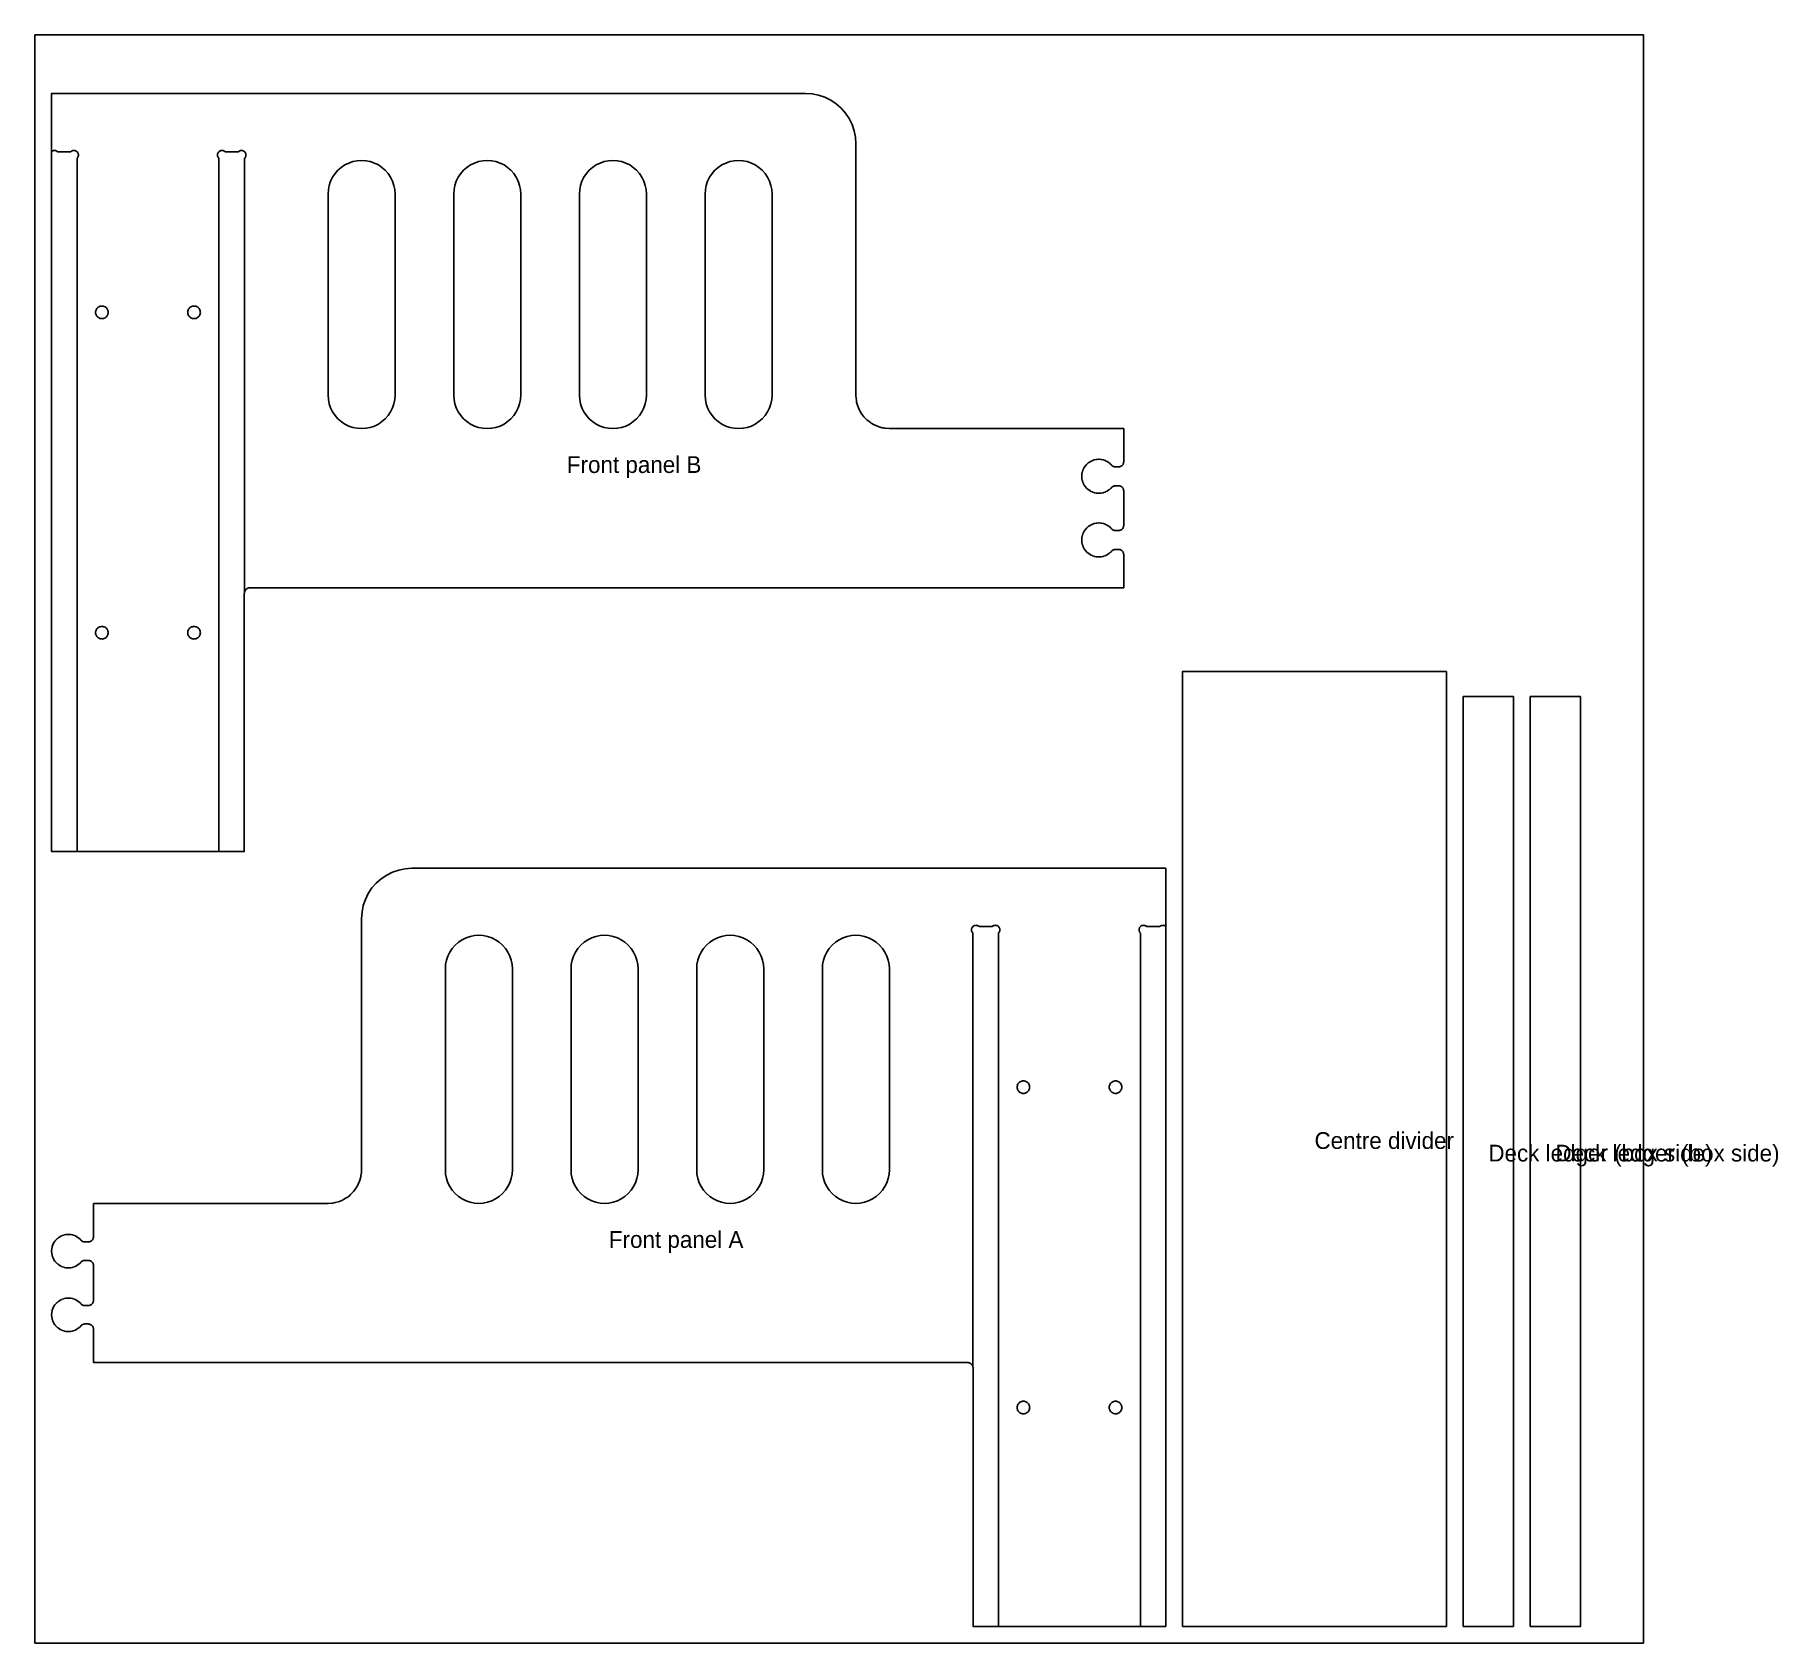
# Model space of a CAD drawing. Header units: inches. Extents: x 0 to 52, y 0 to 48.
import ezdxf

# ---------------------------------------------------------------- set-up
doc = ezdxf.new("R2010")
doc.units = ezdxf.units.IN
doc.header["$MEASUREMENT"] = 0
for name, color, linetype in [('CUT_INSIDE', 5, 'Continuous'), ('CUT_OUTSIDE', 1, 'Continuous'), ('LABEL', 3, 'Continuous'), ('POCKET_0.375', 4, 'Continuous'), ('POCKET_0.500', 4, 'Continuous'), ('SHEET', 8, 'Continuous')]:
    doc.layers.add(name, color=color, linetype=linetype)

msp = doc.modelspace()

# ---------------------------------------------------------------- texts
at = {"layer": 'LABEL'}
for s, p in [('Front panel B', (15.876, 34.924)), ('Centre divider', (38.187, 14.75)), ('Deck ledger (box side)', (43.375, 14.375)), ('Deck ledger (box side)', (45.375, 14.375)), ('Front panel A', (17.13, 11.797))]:
    msp.add_text(s, height=0.5, dxfattribs=at).set_placement(p)

# ---------------------------------------------------------------- linework, layer by layer
at = {"layer": 'CUT_INSIDE'}
for points in [[(10.75, 43.25), (10.75, 37.25), (10.741, 37.119), (10.716, 36.991), (10.674, 36.867), (10.616, 36.75), (10.543, 36.641), (10.457, 36.543), (10.359, 36.457), (10.25, 36.384), (10.133, 36.326), (10.009, 36.284), (9.881, 36.259), (9.75, 36.25), (9.619, 36.259), (9.491, 36.284), (9.367, 36.326), (9.25, 36.384), (9.141, 36.457), (9.043, 36.543), (8.957, 36.641), (8.884, 36.75), (8.826, 36.867), (8.784, 36.991), (8.759, 37.119), (8.75, 37.25), (8.75, 43.25), (8.759, 43.381), (8.784, 43.509), (8.826, 43.633), (8.884, 43.75), (8.957, 43.859), (9.043, 43.957), (9.141, 44.043), (9.25, 44.116), (9.367, 44.174), (9.491, 44.216), (9.619, 44.241), (9.75, 44.25), (9.881, 44.241), (10.009, 44.216), (10.133, 44.174), (10.25, 44.116), (10.359, 44.043), (10.457, 43.957), (10.543, 43.859), (10.616, 43.75), (10.674, 43.633), (10.716, 43.509), (10.741, 43.381)], [(14.5, 43.25), (14.5, 37.25), (14.491, 37.119), (14.466, 36.991), (14.424, 36.867), (14.366, 36.75), (14.293, 36.641), (14.207, 36.543), (14.109, 36.457), (14, 36.384), (13.883, 36.326), (13.759, 36.284), (13.631, 36.259), (13.5, 36.25), (13.369, 36.259), (13.241, 36.284), (13.117, 36.326), (13, 36.384), (12.891, 36.457), (12.793, 36.543), (12.707, 36.641), (12.634, 36.75), (12.576, 36.867), (12.534, 36.991), (12.509, 37.119), (12.5, 37.25), (12.5, 43.25), (12.509, 43.381), (12.534, 43.509), (12.576, 43.633), (12.634, 43.75), (12.707, 43.859), (12.793, 43.957), (12.891, 44.043), (13, 44.116), (13.117, 44.174), (13.241, 44.216), (13.369, 44.241), (13.5, 44.25), (13.631, 44.241), (13.759, 44.216), (13.883, 44.174), (14, 44.116), (14.109, 44.043), (14.207, 43.957), (14.293, 43.859), (14.366, 43.75), (14.424, 43.633), (14.466, 43.509), (14.491, 43.381)], [(18.25, 43.25), (18.25, 37.25), (18.241, 37.119), (18.216, 36.991), (18.174, 36.867), (18.116, 36.75), (18.043, 36.641), (17.957, 36.543), (17.859, 36.457), (17.75, 36.384), (17.633, 36.326), (17.509, 36.284), (17.381, 36.259), (17.25, 36.25), (17.119, 36.259), (16.991, 36.284), (16.867, 36.326), (16.75, 36.384), (16.641, 36.457), (16.543, 36.543), (16.457, 36.641), (16.384, 36.75), (16.326, 36.867), (16.284, 36.991), (16.259, 37.119), (16.25, 37.25), (16.25, 43.25), (16.259, 43.381), (16.284, 43.509), (16.326, 43.633), (16.384, 43.75), (16.457, 43.859), (16.543, 43.957), (16.641, 44.043), (16.75, 44.116), (16.867, 44.174), (16.991, 44.216), (17.119, 44.241), (17.25, 44.25), (17.381, 44.241), (17.509, 44.216), (17.633, 44.174), (17.75, 44.116), (17.859, 44.043), (17.957, 43.957), (18.043, 43.859), (18.116, 43.75), (18.174, 43.633), (18.216, 43.509), (18.241, 43.381)], [(22, 43.25), (22, 37.25), (21.991, 37.119), (21.966, 36.991), (21.924, 36.867), (21.866, 36.75), (21.793, 36.641), (21.707, 36.543), (21.609, 36.457), (21.5, 36.384), (21.383, 36.326), (21.259, 36.284), (21.131, 36.259), (21, 36.25), (20.869, 36.259), (20.741, 36.284), (20.617, 36.326), (20.5, 36.384), (20.391, 36.457), (20.293, 36.543), (20.207, 36.641), (20.134, 36.75), (20.076, 36.867), (20.034, 36.991), (20.009, 37.119), (20, 37.25), (20, 43.25), (20.009, 43.381), (20.034, 43.509), (20.076, 43.633), (20.134, 43.75), (20.207, 43.859), (20.293, 43.957), (20.391, 44.043), (20.5, 44.116), (20.617, 44.174), (20.741, 44.216), (20.869, 44.241), (21, 44.25), (21.131, 44.241), (21.259, 44.216), (21.383, 44.174), (21.5, 44.116), (21.609, 44.043), (21.707, 43.957), (21.793, 43.859), (21.866, 43.75), (21.924, 43.633), (21.966, 43.509), (21.991, 43.381)], [(14.216, 13.866), (14.174, 13.742), (14.116, 13.625), (14.043, 13.516), (13.957, 13.418), (13.858, 13.332), (13.75, 13.259), (13.632, 13.201), (13.508, 13.159), (13.38, 13.134), (13.25, 13.125), (13.119, 13.134), (12.991, 13.159), (12.867, 13.201), (12.75, 13.259), (12.641, 13.332), (12.543, 13.418), (12.456, 13.516), (12.384, 13.625), (12.326, 13.742), (12.284, 13.866), (12.258, 13.994), (12.25, 14.125), (12.25, 20.125), (12.258, 20.256), (12.284, 20.384), (12.326, 20.508), (12.384, 20.625), (12.456, 20.734), (12.543, 20.832), (12.641, 20.918), (12.75, 20.991), (12.867, 21.049), (12.991, 21.091), (13.119, 21.116), (13.25, 21.125), (13.38, 21.116), (13.508, 21.091), (13.632, 21.049), (13.75, 20.991), (13.858, 20.918), (13.957, 20.832), (14.043, 20.734), (14.116, 20.625), (14.174, 20.508), (14.216, 20.384), (14.241, 20.256), (14.25, 20.125), (14.25, 14.125), (14.241, 13.994)], [(17.966, 13.866), (17.924, 13.742), (17.866, 13.625), (17.793, 13.516), (17.707, 13.418), (17.608, 13.332), (17.5, 13.259), (17.382, 13.201), (17.258, 13.159), (17.13, 13.134), (17, 13.125), (16.869, 13.134), (16.741, 13.159), (16.617, 13.201), (16.5, 13.259), (16.391, 13.332), (16.293, 13.418), (16.206, 13.516), (16.134, 13.625), (16.076, 13.742), (16.034, 13.866), (16.008, 13.994), (16, 14.125), (16, 20.125), (16.008, 20.256), (16.034, 20.384), (16.076, 20.508), (16.134, 20.625), (16.206, 20.734), (16.293, 20.832), (16.391, 20.918), (16.5, 20.991), (16.617, 21.049), (16.741, 21.091), (16.869, 21.116), (17, 21.125), (17.13, 21.116), (17.258, 21.091), (17.382, 21.049), (17.5, 20.991), (17.608, 20.918), (17.707, 20.832), (17.793, 20.734), (17.866, 20.625), (17.924, 20.508), (17.966, 20.384), (17.991, 20.256), (18, 20.125), (18, 14.125), (17.991, 13.994)], [(21.716, 13.866), (21.674, 13.742), (21.616, 13.625), (21.543, 13.516), (21.457, 13.418), (21.358, 13.332), (21.25, 13.259), (21.132, 13.201), (21.008, 13.159), (20.88, 13.134), (20.75, 13.125), (20.619, 13.134), (20.491, 13.159), (20.367, 13.201), (20.25, 13.259), (20.141, 13.332), (20.043, 13.418), (19.956, 13.516), (19.884, 13.625), (19.826, 13.742), (19.784, 13.866), (19.758, 13.994), (19.75, 14.125), (19.75, 20.125), (19.758, 20.256), (19.784, 20.384), (19.826, 20.508), (19.884, 20.625), (19.956, 20.734), (20.043, 20.832), (20.141, 20.918), (20.25, 20.991), (20.367, 21.049), (20.491, 21.091), (20.619, 21.116), (20.75, 21.125), (20.88, 21.116), (21.008, 21.091), (21.132, 21.049), (21.25, 20.991), (21.358, 20.918), (21.457, 20.832), (21.543, 20.734), (21.616, 20.625), (21.674, 20.508), (21.716, 20.384), (21.741, 20.256), (21.75, 20.125), (21.75, 14.125), (21.741, 13.994)], [(25.466, 13.866), (25.424, 13.742), (25.366, 13.625), (25.293, 13.516), (25.207, 13.418), (25.108, 13.332), (25, 13.259), (24.882, 13.201), (24.758, 13.159), (24.63, 13.134), (24.5, 13.125), (24.369, 13.134), (24.241, 13.159), (24.117, 13.201), (24, 13.259), (23.891, 13.332), (23.793, 13.418), (23.706, 13.516), (23.634, 13.625), (23.576, 13.742), (23.534, 13.866), (23.508, 13.994), (23.5, 14.125), (23.5, 20.125), (23.508, 20.256), (23.534, 20.384), (23.576, 20.508), (23.634, 20.625), (23.706, 20.734), (23.793, 20.832), (23.891, 20.918), (24, 20.991), (24.117, 21.049), (24.241, 21.091), (24.369, 21.116), (24.5, 21.125), (24.63, 21.116), (24.758, 21.091), (24.882, 21.049), (25, 20.991), (25.108, 20.918), (25.207, 20.832), (25.293, 20.734), (25.366, 20.625), (25.424, 20.508), (25.466, 20.384), (25.491, 20.256), (25.5, 20.125), (25.5, 14.125), (25.491, 13.994)]]:
    msp.add_lwpolyline(points, close=True, dxfattribs=at)
at = {"layer": 'CUT_OUTSIDE'}
for points in [[(25.369, 36.259), (25.362, 36.26), (25.383, 36.26), (25.321, 36.268), (25.289, 36.274), (25.195, 36.3), (25.164, 36.31), (25.073, 36.348), (25.044, 36.362), (24.959, 36.411), (24.932, 36.429), (24.854, 36.489), (24.83, 36.511), (24.761, 36.58), (24.739, 36.604), (24.679, 36.682), (24.661, 36.709), (24.612, 36.794), (24.598, 36.823), (24.56, 36.914), (24.55, 36.945), (24.524, 37.039), (24.518, 37.071), (24.505, 37.168), (24.502, 37.226), (24.5, 37.275), (24.5, 44.75), (24.487, 44.946), (24.449, 45.138), (24.386, 45.324), (24.299, 45.5), (24.19, 45.663), (24.061, 45.811), (23.913, 45.94), (23.75, 46.049), (23.574, 46.136), (23.388, 46.199), (23.196, 46.237), (23, 46.25), (20.5, 46.25), (0.5, 46.25), (0.5, 23.625), (6.25, 23.625), (6.25, 31.325), (6.251, 31.348), (6.256, 31.37), (6.263, 31.392), (6.273, 31.413), (6.286, 31.432), (6.301, 31.449), (6.318, 31.464), (6.337, 31.477), (6.358, 31.487), (6.38, 31.494), (6.402, 31.499), (6.425, 31.5), (32.492, 31.5), (32.492, 31.505), (32.492, 31.505), (32.492, 32.495), (32.491, 32.514), (32.487, 32.533), (32.481, 32.551), (32.472, 32.568), (32.462, 32.584), (32.449, 32.599), (32.434, 32.612), (32.418, 32.622), (32.401, 32.631), (32.383, 32.637), (32.364, 32.641), (32.345, 32.642), (32.247, 32.642), (32.238, 32.642), (32.234, 32.641), (32.216, 32.639), (32.199, 32.635), (32.182, 32.629), (32.166, 32.62), (32.151, 32.61), (32.138, 32.598), (32.135, 32.594), (32.129, 32.588), (32.115, 32.572), (32.115, 32.572), (32.113, 32.57), (32.113, 32.57), (32.112, 32.57), (32.112, 32.569), (32.111, 32.568), (32.111, 32.568), (32.107, 32.564), (32.107, 32.564), (32.106, 32.563), (32.105, 32.563), (32.105, 32.562), (32.105, 32.562), (32.103, 32.56), (32.103, 32.56), (32.066, 32.528), (32.066, 32.527), (32.064, 32.526), (32.064, 32.526), (32.063, 32.525), (32.063, 32.525), (32.061, 32.524), (32.061, 32.524), (32.057, 32.521), (32.057, 32.521), (32.055, 32.519), (32.055, 32.519), (32.054, 32.519), (32.054, 32.519), (32.052, 32.517), (32.052, 32.517), (32.011, 32.49), (32.011, 32.49), (32.009, 32.488), (32.009, 32.488), (32.008, 32.488), (32.008, 32.488), (32.006, 32.486), (32.006, 32.486), (32.002, 32.484), (32.002, 32.484), (32, 32.483), (32, 32.483), (31.999, 32.483), (31.999, 32.483), (31.996, 32.481), (31.996, 32.481), (31.952, 32.459), (31.952, 32.459), (31.95, 32.458), (31.95, 32.458), (31.949, 32.458), (31.949, 32.458), (31.946, 32.457), (31.946, 32.457), (31.942, 32.455), (31.942, 32.455), (31.94, 32.454), (31.94, 32.454), (31.939, 32.454), (31.939, 32.454), (31.936, 32.453), (31.936, 32.453), (31.89, 32.437), (31.889, 32.437), (31.887, 32.436), (31.887, 32.436), (31.886, 32.436), (31.886, 32.436), (31.884, 32.435), (31.883, 32.435), (31.879, 32.434), (31.879, 32.434), (31.877, 32.433), (31.877, 32.433), (31.876, 32.433), (31.876, 32.433), (31.873, 32.433), (31.873, 32.433), (31.825, 32.423), (31.825, 32.423), (31.822, 32.423), (31.822, 32.422), (31.821, 32.422), (31.821, 32.422), (31.819, 32.422), (31.818, 32.422), (31.814, 32.421), (31.814, 32.421), (31.811, 32.421), (31.811, 32.421), (31.811, 32.421), (31.81, 32.421), (31.808, 32.421), (31.808, 32.421), (31.758, 32.418), (31.758, 32.418), (31.756, 32.417), (31.756, 32.417), (31.755, 32.417), (31.755, 32.417), (31.752, 32.417), (31.752, 32.417), (31.748, 32.417), (31.748, 32.417), (31.745, 32.417), (31.745, 32.417), (31.744, 32.417), (31.744, 32.417), (31.742, 32.418), (31.742, 32.418), (31.692, 32.421), (31.692, 32.421), (31.69, 32.421), (31.689, 32.421), (31.689, 32.421), (31.689, 32.421), (31.686, 32.421), (31.686, 32.421), (31.682, 32.422), (31.681, 32.422), (31.679, 32.422), (31.679, 32.422), (31.678, 32.422), (31.678, 32.423), (31.675, 32.423), (31.675, 32.423), (31.627, 32.433), (31.627, 32.433), (31.624, 32.433), (31.624, 32.433), (31.623, 32.433), (31.623, 32.433), (31.621, 32.434), (31.621, 32.434), (31.617, 32.435), (31.616, 32.435), (31.614, 32.436), (31.614, 32.436), (31.613, 32.436), (31.613, 32.436), (31.611, 32.437), (31.61, 32.437), (31.564, 32.453), (31.564, 32.453), (31.561, 32.454), (31.561, 32.454), (31.56, 32.454), (31.56, 32.454), (31.558, 32.455), (31.558, 32.455), (31.554, 32.457), (31.554, 32.457), (31.551, 32.458), (31.551, 32.458), (31.55, 32.458), (31.55, 32.458), (31.548, 32.459), (31.548, 32.459), (31.504, 32.481), (31.504, 32.481), (31.501, 32.483), (31.501, 32.483), (31.5, 32.483), (31.5, 32.483), (31.498, 32.484), (31.498, 32.484), (31.494, 32.486), (31.494, 32.486), (31.492, 32.488), (31.492, 32.488), (31.491, 32.488), (31.491, 32.488), (31.489, 32.49), (31.489, 32.49), (31.448, 32.517), (31.448, 32.517), (31.446, 32.519), (31.446, 32.519), (31.445, 32.519), (31.445, 32.519), (31.443, 32.521), (31.443, 32.521), (31.439, 32.524), (31.439, 32.524), (31.437, 32.525), (31.437, 32.525), (31.436, 32.526), (31.436, 32.526), (31.434, 32.527), (31.434, 32.528), (31.397, 32.56), (31.397, 32.56), (31.395, 32.562), (31.395, 32.562), (31.395, 32.563), (31.394, 32.563), (31.393, 32.564), (31.393, 32.564), (31.389, 32.568), (31.389, 32.568), (31.388, 32.569), (31.388, 32.57), (31.387, 32.57), (31.387, 32.57), (31.385, 32.572), (31.385, 32.572), (31.353, 32.609), (31.352, 32.609), (31.351, 32.611), (31.351, 32.611), (31.35, 32.612), (31.35, 32.612), (31.349, 32.614), (31.349, 32.614), (31.346, 32.618), (31.346, 32.618), (31.344, 32.62), (31.344, 32.62), (31.344, 32.621), (31.344, 32.621), (31.342, 32.623), (31.342, 32.623), (31.315, 32.664), (31.315, 32.664), (31.313, 32.666), (31.313, 32.666), (31.313, 32.667), (31.313, 32.667), (31.311, 32.669), (31.311, 32.669), (31.309, 32.673), (31.309, 32.673), (31.308, 32.675), (31.308, 32.675), (31.308, 32.676), (31.308, 32.676), (31.306, 32.679), (31.306, 32.679), (31.284, 32.723), (31.284, 32.723), (31.283, 32.725), (31.283, 32.725), (31.283, 32.726), (31.283, 32.726), (31.282, 32.729), (31.282, 32.729), (31.28, 32.733), (31.28, 32.733), (31.279, 32.735), (31.279, 32.735), (31.279, 32.736), (31.279, 32.736), (31.278, 32.739), (31.278, 32.739), (31.262, 32.785), (31.262, 32.786), (31.261, 32.788), (31.261, 32.788), (31.261, 32.789), (31.261, 32.789), (31.26, 32.791), (31.26, 32.792), (31.259, 32.796), (31.259, 32.796), (31.258, 32.798), (31.258, 32.798), (31.258, 32.799), (31.258, 32.799), (31.258, 32.802), (31.258, 32.802), (31.248, 32.85), (31.248, 32.85), (31.248, 32.853), (31.247, 32.853), (31.247, 32.854), (31.247, 32.854), (31.247, 32.856), (31.247, 32.857), (31.246, 32.861), (31.246, 32.861), (31.246, 32.864), (31.246, 32.864), (31.246, 32.864), (31.246, 32.865), (31.246, 32.867), (31.246, 32.867), (31.243, 32.917), (31.243, 32.917), (31.242, 32.919), (31.242, 32.919), (31.242, 32.92), (31.242, 32.92), (31.242, 32.923), (31.242, 32.923), (31.242, 32.927), (31.242, 32.927), (31.242, 32.93), (31.242, 32.93), (31.242, 32.931), (31.242, 32.931), (31.243, 32.933), (31.243, 32.933), (31.246, 32.983), (31.246, 32.983), (31.246, 32.985), (31.246, 32.986), (31.246, 32.986), (31.246, 32.986), (31.246, 32.989), (31.246, 32.989), (31.247, 32.993), (31.247, 32.994), (31.247, 32.996), (31.247, 32.996), (31.247, 32.997), (31.248, 32.997), (31.248, 33), (31.248, 33), (31.258, 33.048), (31.258, 33.048), (31.258, 33.051), (31.258, 33.051), (31.258, 33.052), (31.258, 33.052), (31.259, 33.054), (31.259, 33.054), (31.26, 33.058), (31.26, 33.059), (31.261, 33.061), (31.261, 33.061), (31.261, 33.062), (31.261, 33.062), (31.262, 33.064), (31.262, 33.065), (31.278, 33.111), (31.278, 33.111), (31.279, 33.114), (31.279, 33.114), (31.279, 33.115), (31.279, 33.115), (31.28, 33.117), (31.28, 33.117), (31.282, 33.121), (31.282, 33.121), (31.283, 33.124), (31.283, 33.124), (31.283, 33.125), (31.283, 33.125), (31.284, 33.127), (31.284, 33.127), (31.306, 33.171), (31.306, 33.171), (31.308, 33.174), (31.308, 33.174), (31.308, 33.175), (31.308, 33.175), (31.309, 33.177), (31.309, 33.177), (31.311, 33.181), (31.311, 33.181), (31.313, 33.183), (31.313, 33.183), (31.313, 33.184), (31.313, 33.184), (31.315, 33.186), (31.315, 33.186), (31.342, 33.227), (31.342, 33.227), (31.344, 33.229), (31.344, 33.229), (31.344, 33.23), (31.344, 33.23), (31.346, 33.232), (31.346, 33.232), (31.349, 33.236), (31.349, 33.236), (31.35, 33.238), (31.35, 33.238), (31.351, 33.239), (31.351, 33.239), (31.352, 33.241), (31.353, 33.241), (31.385, 33.278), (31.385, 33.278), (31.387, 33.28), (31.387, 33.28), (31.388, 33.28), (31.388, 33.281), (31.389, 33.282), (31.389, 33.282), (31.393, 33.286), (31.393, 33.286), (31.394, 33.287), (31.395, 33.287), (31.395, 33.288), (31.395, 33.288), (31.397, 33.29), (31.397, 33.29), (31.434, 33.322), (31.434, 33.323), (31.436, 33.324), (31.436, 33.324), (31.437, 33.325), (31.437, 33.325), (31.439, 33.326), (31.439, 33.326), (31.443, 33.329), (31.443, 33.329), (31.445, 33.331), (31.445, 33.331), (31.446, 33.331), (31.446, 33.331), (31.448, 33.333), (31.448, 33.333), (31.489, 33.36), (31.489, 33.36), (31.491, 33.362), (31.491, 33.362), (31.492, 33.362), (31.492, 33.362), (31.494, 33.364), (31.494, 33.364), (31.498, 33.366), (31.498, 33.366), (31.5, 33.367), (31.5, 33.367), (31.501, 33.367), (31.501, 33.367), (31.504, 33.369), (31.504, 33.369), (31.548, 33.391), (31.548, 33.391), (31.55, 33.392), (31.55, 33.392), (31.551, 33.392), (31.551, 33.392), (31.554, 33.393), (31.554, 33.393), (31.558, 33.395), (31.558, 33.395), (31.56, 33.396), (31.56, 33.396), (31.561, 33.396), (31.561, 33.396), (31.564, 33.397), (31.564, 33.397), (31.61, 33.413), (31.611, 33.413), (31.613, 33.414), (31.613, 33.414), (31.614, 33.414), (31.614, 33.414), (31.616, 33.415), (31.617, 33.415), (31.621, 33.416), (31.621, 33.416), (31.623, 33.417), (31.623, 33.417), (31.624, 33.417), (31.624, 33.417), (31.627, 33.417), (31.627, 33.417), (31.675, 33.427), (31.675, 33.427), (31.678, 33.427), (31.678, 33.428), (31.679, 33.428), (31.679, 33.428), (31.681, 33.428), (31.682, 33.428), (31.686, 33.429), (31.686, 33.429), (31.689, 33.429), (31.689, 33.429), (31.689, 33.429), (31.69, 33.429), (31.692, 33.429), (31.692, 33.429), (31.742, 33.432), (31.742, 33.432), (31.744, 33.433), (31.744, 33.433), (31.745, 33.433), (31.745, 33.433), (31.748, 33.433), (31.748, 33.433), (31.752, 33.433), (31.752, 33.433), (31.755, 33.433), (31.755, 33.433), (31.756, 33.433), (31.756, 33.433), (31.758, 33.432), (31.758, 33.432), (31.808, 33.429), (31.808, 33.429), (31.81, 33.429), (31.811, 33.429), (31.811, 33.429), (31.811, 33.429), (31.814, 33.429), (31.814, 33.429), (31.818, 33.428), (31.819, 33.428), (31.821, 33.428), (31.821, 33.428), (31.822, 33.428), (31.822, 33.427), (31.825, 33.427), (31.825, 33.427), (31.873, 33.417), (31.873, 33.417), (31.876, 33.417), (31.876, 33.417), (31.877, 33.417), (31.877, 33.417), (31.879, 33.416), (31.879, 33.416), (31.883, 33.415), (31.884, 33.415), (31.886, 33.414), (31.886, 33.414), (31.887, 33.414), (31.887, 33.414), (31.889, 33.413), (31.89, 33.413), (31.936, 33.397), (31.936, 33.397), (31.939, 33.396), (31.939, 33.396), (31.94, 33.396), (31.94, 33.396), (31.942, 33.395), (31.942, 33.395), (31.946, 33.393), (31.946, 33.393), (31.949, 33.392), (31.949, 33.392), (31.95, 33.392), (31.95, 33.392), (31.952, 33.391), (31.952, 33.391), (31.996, 33.369), (31.996, 33.369), (31.999, 33.367), (31.999, 33.367), (32, 33.367), (32, 33.367), (32.002, 33.366), (32.002, 33.366), (32.006, 33.364), (32.006, 33.364), (32.008, 33.362), (32.008, 33.362), (32.009, 33.362), (32.009, 33.362), (32.011, 33.36), (32.011, 33.36), (32.052, 33.333), (32.052, 33.333), (32.054, 33.331), (32.054, 33.331), (32.055, 33.331), (32.055, 33.331), (32.057, 33.329), (32.057, 33.329), (32.061, 33.326), (32.061, 33.326), (32.063, 33.325), (32.063, 33.325), (32.064, 33.324), (32.064, 33.324), (32.066, 33.323), (32.066, 33.322), (32.103, 33.29), (32.103, 33.29), (32.105, 33.288), (32.105, 33.288), (32.105, 33.287), (32.106, 33.287), (32.107, 33.286), (32.107, 33.286), (32.111, 33.282), (32.111, 33.282), (32.112, 33.281), (32.112, 33.28), (32.113, 33.28), (32.113, 33.28), (32.115, 33.278), (32.115, 33.278), (32.13, 33.261), (32.136, 33.255), (32.138, 33.252), (32.152, 33.24), (32.166, 33.23), (32.182, 33.221), (32.199, 33.215), (32.216, 33.211), (32.234, 33.209), (32.238, 33.208), (32.248, 33.208), (32.345, 33.208), (32.364, 33.209), (32.383, 33.213), (32.401, 33.219), (32.418, 33.228), (32.434, 33.238), (32.449, 33.251), (32.462, 33.266), (32.472, 33.282), (32.481, 33.299), (32.487, 33.317), (32.491, 33.336), (32.492, 33.355), (32.492, 34.395), (32.491, 34.414), (32.487, 34.433), (32.481, 34.451), (32.472, 34.468), (32.462, 34.484), (32.449, 34.499), (32.434, 34.512), (32.418, 34.522), (32.401, 34.531), (32.383, 34.537), (32.364, 34.541), (32.345, 34.542), (32.247, 34.542), (32.238, 34.542), (32.234, 34.541), (32.216, 34.539), (32.199, 34.535), (32.182, 34.529), (32.166, 34.52), (32.151, 34.51), (32.138, 34.498), (32.135, 34.494), (32.129, 34.488), (32.115, 34.472), (32.115, 34.472), (32.113, 34.47), (32.113, 34.47), (32.112, 34.47), (32.112, 34.469), (32.111, 34.468), (32.111, 34.468), (32.107, 34.464), (32.107, 34.464), (32.106, 34.463), (32.105, 34.463), (32.105, 34.462), (32.105, 34.462), (32.103, 34.46), (32.103, 34.46), (32.066, 34.428), (32.066, 34.427), (32.064, 34.426), (32.064, 34.426), (32.063, 34.425), (32.063, 34.425), (32.061, 34.424), (32.061, 34.424), (32.057, 34.421), (32.057, 34.421), (32.055, 34.419), (32.055, 34.419), (32.054, 34.419), (32.054, 34.419), (32.052, 34.417), (32.052, 34.417), (32.011, 34.39), (32.011, 34.39), (32.009, 34.388), (32.009, 34.388), (32.008, 34.388), (32.008, 34.388), (32.006, 34.386), (32.006, 34.386), (32.002, 34.384), (32.002, 34.384), (32, 34.383), (32, 34.383), (31.999, 34.383), (31.999, 34.383), (31.996, 34.381), (31.996, 34.381), (31.952, 34.359), (31.952, 34.359), (31.95, 34.358), (31.95, 34.358), (31.949, 34.358), (31.949, 34.358), (31.946, 34.357), (31.946, 34.357), (31.942, 34.355), (31.942, 34.355), (31.94, 34.354), (31.94, 34.354), (31.939, 34.354), (31.939, 34.354), (31.936, 34.353), (31.936, 34.353), (31.89, 34.337), (31.889, 34.337), (31.887, 34.336), (31.887, 34.336), (31.886, 34.336), (31.886, 34.336), (31.884, 34.335), (31.883, 34.335), (31.879, 34.334), (31.879, 34.334), (31.877, 34.333), (31.877, 34.333), (31.876, 34.333), (31.876, 34.333), (31.873, 34.333), (31.873, 34.333), (31.825, 34.323), (31.825, 34.323), (31.822, 34.323), (31.822, 34.322), (31.821, 34.322), (31.821, 34.322), (31.819, 34.322), (31.818, 34.322), (31.814, 34.321), (31.814, 34.321), (31.811, 34.321), (31.811, 34.321), (31.811, 34.321), (31.81, 34.321), (31.808, 34.321), (31.808, 34.321), (31.758, 34.318), (31.758, 34.318), (31.756, 34.317), (31.756, 34.317), (31.755, 34.317), (31.755, 34.317), (31.752, 34.317), (31.752, 34.317), (31.748, 34.317), (31.748, 34.317), (31.745, 34.317), (31.745, 34.317), (31.744, 34.317), (31.744, 34.317), (31.742, 34.318), (31.742, 34.318), (31.692, 34.321), (31.692, 34.321), (31.69, 34.321), (31.689, 34.321), (31.689, 34.321), (31.689, 34.321), (31.686, 34.321), (31.686, 34.321), (31.682, 34.322), (31.681, 34.322), (31.679, 34.322), (31.679, 34.322), (31.678, 34.322), (31.678, 34.323), (31.675, 34.323), (31.675, 34.323), (31.627, 34.333), (31.627, 34.333), (31.624, 34.333), (31.624, 34.333), (31.623, 34.333), (31.623, 34.333), (31.621, 34.334), (31.621, 34.334), (31.617, 34.335), (31.616, 34.335), (31.614, 34.336), (31.614, 34.336), (31.613, 34.336), (31.613, 34.336), (31.611, 34.337), (31.61, 34.337), (31.564, 34.353), (31.564, 34.353), (31.561, 34.354), (31.561, 34.354), (31.56, 34.354), (31.56, 34.354), (31.558, 34.355), (31.558, 34.355), (31.554, 34.357), (31.554, 34.357), (31.551, 34.358), (31.551, 34.358), (31.55, 34.358), (31.55, 34.358), (31.548, 34.359), (31.548, 34.359), (31.504, 34.381), (31.504, 34.381), (31.501, 34.383), (31.501, 34.383), (31.5, 34.383), (31.5, 34.383), (31.498, 34.384), (31.498, 34.384), (31.494, 34.386), (31.494, 34.386), (31.492, 34.388), (31.492, 34.388), (31.491, 34.388), (31.491, 34.388), (31.489, 34.39), (31.489, 34.39), (31.448, 34.417), (31.448, 34.417), (31.446, 34.419), (31.446, 34.419), (31.445, 34.419), (31.445, 34.419), (31.443, 34.421), (31.443, 34.421), (31.439, 34.424), (31.439, 34.424), (31.437, 34.425), (31.437, 34.425), (31.436, 34.426), (31.436, 34.426), (31.434, 34.427), (31.434, 34.428), (31.397, 34.46), (31.397, 34.46), (31.395, 34.462), (31.395, 34.462), (31.395, 34.463), (31.394, 34.463), (31.393, 34.464), (31.393, 34.464), (31.389, 34.468), (31.389, 34.468), (31.388, 34.469), (31.388, 34.47), (31.387, 34.47), (31.387, 34.47), (31.385, 34.472), (31.385, 34.472), (31.353, 34.509), (31.352, 34.509), (31.351, 34.511), (31.351, 34.511), (31.35, 34.512), (31.35, 34.512), (31.349, 34.514), (31.349, 34.514), (31.346, 34.518), (31.346, 34.518), (31.344, 34.52), (31.344, 34.52), (31.344, 34.521), (31.344, 34.521), (31.342, 34.523), (31.342, 34.523), (31.315, 34.564), (31.315, 34.564), (31.313, 34.566), (31.313, 34.566), (31.313, 34.567), (31.313, 34.567), (31.311, 34.569), (31.311, 34.569), (31.309, 34.573), (31.309, 34.573), (31.308, 34.575), (31.308, 34.575), (31.308, 34.576), (31.308, 34.576), (31.306, 34.579), (31.306, 34.579), (31.284, 34.623), (31.284, 34.623), (31.283, 34.625), (31.283, 34.625), (31.283, 34.626), (31.283, 34.626), (31.282, 34.629), (31.282, 34.629), (31.28, 34.633), (31.28, 34.633), (31.279, 34.635), (31.279, 34.635), (31.279, 34.636), (31.279, 34.636), (31.278, 34.639), (31.278, 34.639), (31.262, 34.685), (31.262, 34.686), (31.261, 34.688), (31.261, 34.688), (31.261, 34.689), (31.261, 34.689), (31.26, 34.691), (31.26, 34.692), (31.259, 34.696), (31.259, 34.696), (31.258, 34.698), (31.258, 34.698), (31.258, 34.699), (31.258, 34.699), (31.258, 34.702), (31.258, 34.702), (31.248, 34.75), (31.248, 34.75), (31.248, 34.753), (31.247, 34.753), (31.247, 34.754), (31.247, 34.754), (31.247, 34.756), (31.247, 34.757), (31.246, 34.761), (31.246, 34.761), (31.246, 34.764), (31.246, 34.764), (31.246, 34.764), (31.246, 34.765), (31.246, 34.767), (31.246, 34.767), (31.243, 34.817), (31.243, 34.817), (31.242, 34.819), (31.242, 34.819), (31.242, 34.82), (31.242, 34.82), (31.242, 34.823), (31.242, 34.823), (31.242, 34.827), (31.242, 34.827), (31.242, 34.83), (31.242, 34.83), (31.242, 34.831), (31.242, 34.831), (31.243, 34.833), (31.243, 34.833), (31.246, 34.883), (31.246, 34.883), (31.246, 34.885), (31.246, 34.886), (31.246, 34.886), (31.246, 34.886), (31.246, 34.889), (31.246, 34.889), (31.247, 34.893), (31.247, 34.894), (31.247, 34.896), (31.247, 34.896), (31.247, 34.897), (31.248, 34.897), (31.248, 34.9), (31.248, 34.9), (31.258, 34.948), (31.258, 34.948), (31.258, 34.951), (31.258, 34.951), (31.258, 34.952), (31.258, 34.952), (31.259, 34.954), (31.259, 34.954), (31.26, 34.958), (31.26, 34.959), (31.261, 34.961), (31.261, 34.961), (31.261, 34.962), (31.261, 34.962), (31.262, 34.964), (31.262, 34.965), (31.278, 35.011), (31.278, 35.011), (31.279, 35.014), (31.279, 35.014), (31.279, 35.015), (31.279, 35.015), (31.28, 35.017), (31.28, 35.017), (31.282, 35.021), (31.282, 35.021), (31.283, 35.024), (31.283, 35.024), (31.283, 35.025), (31.283, 35.025), (31.284, 35.027), (31.284, 35.027), (31.306, 35.071), (31.306, 35.071), (31.308, 35.074), (31.308, 35.074), (31.308, 35.075), (31.308, 35.075), (31.309, 35.077), (31.309, 35.077), (31.311, 35.081), (31.311, 35.081), (31.313, 35.083), (31.313, 35.083), (31.313, 35.084), (31.313, 35.084), (31.315, 35.086), (31.315, 35.086), (31.342, 35.127), (31.342, 35.127), (31.344, 35.129), (31.344, 35.129), (31.344, 35.13), (31.344, 35.13), (31.346, 35.132), (31.346, 35.132), (31.349, 35.136), (31.349, 35.136), (31.35, 35.138), (31.35, 35.138), (31.351, 35.139), (31.351, 35.139), (31.352, 35.141), (31.353, 35.141), (31.385, 35.178), (31.385, 35.178), (31.387, 35.18), (31.387, 35.18), (31.388, 35.18), (31.388, 35.181), (31.389, 35.182), (31.389, 35.182), (31.393, 35.186), (31.393, 35.186), (31.394, 35.187), (31.395, 35.187), (31.395, 35.188), (31.395, 35.188), (31.397, 35.19), (31.397, 35.19), (31.434, 35.222), (31.434, 35.223), (31.436, 35.224), (31.436, 35.224), (31.437, 35.225), (31.437, 35.225), (31.439, 35.226), (31.439, 35.226), (31.443, 35.229), (31.443, 35.229), (31.445, 35.231), (31.445, 35.231), (31.446, 35.231), (31.446, 35.231), (31.448, 35.233), (31.448, 35.233), (31.489, 35.26), (31.489, 35.26), (31.491, 35.262), (31.491, 35.262), (31.492, 35.262), (31.492, 35.262), (31.494, 35.264), (31.494, 35.264), (31.498, 35.266), (31.498, 35.266), (31.5, 35.267), (31.5, 35.267), (31.501, 35.267), (31.501, 35.267), (31.504, 35.269), (31.504, 35.269), (31.548, 35.291), (31.548, 35.291), (31.55, 35.292), (31.55, 35.292), (31.551, 35.292), (31.551, 35.292), (31.554, 35.293), (31.554, 35.293), (31.558, 35.295), (31.558, 35.295), (31.56, 35.296), (31.56, 35.296), (31.561, 35.296), (31.561, 35.296), (31.564, 35.297), (31.564, 35.297), (31.61, 35.313), (31.611, 35.313), (31.613, 35.314), (31.613, 35.314), (31.614, 35.314), (31.614, 35.314), (31.616, 35.315), (31.617, 35.315), (31.621, 35.316), (31.621, 35.316), (31.623, 35.317), (31.623, 35.317), (31.624, 35.317), (31.624, 35.317), (31.627, 35.317), (31.627, 35.317), (31.675, 35.327), (31.675, 35.327), (31.678, 35.327), (31.678, 35.328), (31.679, 35.328), (31.679, 35.328), (31.681, 35.328), (31.682, 35.328), (31.686, 35.329), (31.686, 35.329), (31.689, 35.329), (31.689, 35.329), (31.689, 35.329), (31.69, 35.329), (31.692, 35.329), (31.692, 35.329), (31.742, 35.332), (31.742, 35.332), (31.744, 35.333), (31.744, 35.333), (31.745, 35.333), (31.745, 35.333), (31.748, 35.333), (31.748, 35.333), (31.752, 35.333), (31.752, 35.333), (31.755, 35.333), (31.755, 35.333), (31.756, 35.333), (31.756, 35.333), (31.758, 35.332), (31.758, 35.332), (31.808, 35.329), (31.808, 35.329), (31.81, 35.329), (31.811, 35.329), (31.811, 35.329), (31.811, 35.329), (31.814, 35.329), (31.814, 35.329), (31.818, 35.328), (31.819, 35.328), (31.821, 35.328), (31.821, 35.328), (31.822, 35.328), (31.822, 35.327), (31.825, 35.327), (31.825, 35.327), (31.873, 35.317), (31.873, 35.317), (31.876, 35.317), (31.876, 35.317), (31.877, 35.317), (31.877, 35.317), (31.879, 35.316), (31.879, 35.316), (31.883, 35.315), (31.884, 35.315), (31.886, 35.314), (31.886, 35.314), (31.887, 35.314), (31.887, 35.314), (31.889, 35.313), (31.89, 35.313), (31.936, 35.297), (31.936, 35.297), (31.939, 35.296), (31.939, 35.296), (31.94, 35.296), (31.94, 35.296), (31.942, 35.295), (31.942, 35.295), (31.946, 35.293), (31.946, 35.293), (31.949, 35.292), (31.949, 35.292), (31.95, 35.292), (31.95, 35.292), (31.952, 35.291), (31.952, 35.291), (31.996, 35.269), (31.996, 35.269), (31.999, 35.267), (31.999, 35.267), (32, 35.267), (32, 35.267), (32.002, 35.266), (32.002, 35.266), (32.006, 35.264), (32.006, 35.264), (32.008, 35.262), (32.008, 35.262), (32.009, 35.262), (32.009, 35.262), (32.011, 35.26), (32.011, 35.26), (32.052, 35.233), (32.052, 35.233), (32.054, 35.231), (32.054, 35.231), (32.055, 35.231), (32.055, 35.231), (32.057, 35.229), (32.057, 35.229), (32.061, 35.226), (32.061, 35.226), (32.063, 35.225), (32.063, 35.225), (32.064, 35.224), (32.064, 35.224), (32.066, 35.223), (32.066, 35.222), (32.103, 35.19), (32.103, 35.19), (32.105, 35.188), (32.105, 35.188), (32.105, 35.187), (32.106, 35.187), (32.107, 35.186), (32.107, 35.186), (32.111, 35.182), (32.111, 35.182), (32.112, 35.181), (32.112, 35.18), (32.113, 35.18), (32.113, 35.18), (32.115, 35.178), (32.115, 35.178), (32.13, 35.161), (32.136, 35.155), (32.138, 35.152), (32.152, 35.14), (32.166, 35.13), (32.182, 35.121), (32.199, 35.115), (32.216, 35.111), (32.234, 35.109), (32.239, 35.108), (32.248, 35.108), (32.345, 35.108), (32.364, 35.109), (32.383, 35.113), (32.401, 35.119), (32.418, 35.128), (32.434, 35.138), (32.449, 35.151), (32.462, 35.166), (32.472, 35.182), (32.481, 35.199), (32.487, 35.217), (32.491, 35.236), (32.492, 35.255), (32.492, 36.245), (32.492, 36.245), (32.492, 36.25), (25.5, 36.25)], [(42.125, 29), (34.25, 29), (34.25, 0.5), (42.125, 0.5)], [(44.125, 28.25), (42.625, 28.25), (42.625, 0.5), (44.125, 0.5)], [(46.125, 28.25), (44.625, 28.25), (44.625, 0.5), (46.125, 0.5)], [(1.75, 13.125), (1.75, 13.12), (1.75, 12.13), (1.748, 12.11), (1.744, 12.09), (1.738, 12.071), (1.729, 12.052), (1.718, 12.036), (1.704, 12.02), (1.689, 12.007), (1.672, 11.996), (1.654, 11.987), (1.635, 11.98), (1.615, 11.976), (1.595, 11.975), (1.498, 11.975), (1.489, 11.975), (1.483, 11.976), (1.465, 11.978), (1.446, 11.982), (1.429, 11.989), (1.412, 11.998), (1.396, 12.009), (1.382, 12.021), (1.38, 12.024), (1.373, 12.031), (1.358, 12.048), (1.357, 12.049), (1.356, 12.05), (1.355, 12.052), (1.351, 12.055), (1.35, 12.057), (1.349, 12.057), (1.347, 12.059), (1.31, 12.091), (1.308, 12.093), (1.308, 12.094), (1.306, 12.095), (1.302, 12.098), (1.3, 12.099), (1.299, 12.1), (1.297, 12.101), (1.256, 12.129), (1.254, 12.13), (1.254, 12.13), (1.251, 12.132), (1.248, 12.134), (1.245, 12.135), (1.245, 12.135), (1.243, 12.137), (1.198, 12.158), (1.196, 12.159), (1.195, 12.16), (1.193, 12.161), (1.189, 12.162), (1.187, 12.163), (1.186, 12.164), (1.183, 12.165), (1.137, 12.18), (1.134, 12.181), (1.134, 12.181), (1.131, 12.182), (1.127, 12.183), (1.124, 12.184), (1.124, 12.184), (1.121, 12.185), (1.073, 12.194), (1.07, 12.195), (1.07, 12.195), (1.067, 12.195), (1.063, 12.196), (1.06, 12.196), (1.059, 12.196), (1.057, 12.196), (1.008, 12.199), (1.005, 12.2), (1.004, 12.2), (1.002, 12.2), (0.998, 12.2), (0.995, 12.2), (0.994, 12.2), (0.992, 12.199), (0.942, 12.196), (0.94, 12.196), (0.939, 12.196), (0.937, 12.196), (0.932, 12.195), (0.93, 12.195), (0.929, 12.195), (0.927, 12.194), (0.878, 12.185), (0.876, 12.184), (0.875, 12.184), (0.872, 12.183), (0.868, 12.182), (0.866, 12.181), (0.865, 12.181), (0.863, 12.18), (0.816, 12.165), (0.813, 12.164), (0.813, 12.163), (0.81, 12.162), (0.806, 12.161), (0.804, 12.16), (0.803, 12.159), (0.801, 12.158), (0.757, 12.137), (0.755, 12.135), (0.754, 12.135), (0.752, 12.134), (0.748, 12.132), (0.746, 12.13), (0.745, 12.13), (0.743, 12.129), (0.702, 12.101), (0.7, 12.1), (0.699, 12.099), (0.697, 12.098), (0.694, 12.095), (0.692, 12.094), (0.691, 12.093), (0.689, 12.091), (0.652, 12.059), (0.65, 12.057), (0.65, 12.057), (0.648, 12.055), (0.645, 12.052), (0.643, 12.05), (0.643, 12.049), (0.641, 12.048), (0.608, 12.01), (0.607, 12.008), (0.606, 12.008), (0.605, 12.006), (0.602, 12.002), (0.6, 12), (0.6, 12), (0.599, 11.998), (0.571, 11.957), (0.57, 11.955), (0.569, 11.954), (0.568, 11.952), (0.566, 11.948), (0.565, 11.946), (0.564, 11.945), (0.563, 11.943), (0.541, 11.898), (0.54, 11.896), (0.54, 11.896), (0.539, 11.893), (0.537, 11.889), (0.536, 11.887), (0.536, 11.886), (0.535, 11.884), (0.519, 11.837), (0.518, 11.835), (0.518, 11.834), (0.518, 11.831), (0.516, 11.827), (0.516, 11.825), (0.516, 11.824), (0.515, 11.822), (0.506, 11.773), (0.505, 11.771), (0.505, 11.77), (0.505, 11.767), (0.504, 11.763), (0.504, 11.761), (0.504, 11.76), (0.503, 11.757), (0.5, 11.708), (0.5, 11.705), (0.5, 11.705), (0.5, 11.702), (0.5, 11.698), (0.5, 11.695), (0.5, 11.695), (0.5, 11.692), (0.503, 11.643), (0.504, 11.64), (0.504, 11.639), (0.504, 11.637), (0.505, 11.633), (0.505, 11.63), (0.505, 11.629), (0.506, 11.627), (0.515, 11.578), (0.516, 11.576), (0.516, 11.575), (0.516, 11.573), (0.518, 11.569), (0.518, 11.566), (0.518, 11.565), (0.519, 11.563), (0.535, 11.516), (0.536, 11.514), (0.536, 11.513), (0.537, 11.511), (0.539, 11.507), (0.54, 11.504), (0.54, 11.504), (0.541, 11.502), (0.563, 11.457), (0.564, 11.455), (0.565, 11.454), (0.566, 11.452), (0.568, 11.448), (0.569, 11.446), (0.57, 11.445), (0.571, 11.443), (0.599, 11.402), (0.6, 11.4), (0.6, 11.4), (0.602, 11.398), (0.605, 11.394), (0.606, 11.392), (0.607, 11.392), (0.608, 11.39), (0.641, 11.352), (0.643, 11.351), (0.643, 11.35), (0.645, 11.348), (0.648, 11.345), (0.65, 11.343), (0.65, 11.343), (0.652, 11.341), (0.689, 11.309), (0.691, 11.307), (0.692, 11.306), (0.694, 11.305), (0.697, 11.302), (0.699, 11.301), (0.7, 11.3), (0.702, 11.299), (0.743, 11.271), (0.745, 11.27), (0.746, 11.27), (0.748, 11.268), (0.752, 11.266), (0.754, 11.265), (0.755, 11.265), (0.757, 11.263), (0.801, 11.242), (0.803, 11.241), (0.804, 11.24), (0.806, 11.239), (0.81, 11.238), (0.813, 11.237), (0.813, 11.236), (0.816, 11.235), (0.863, 11.22), (0.865, 11.219), (0.866, 11.219), (0.868, 11.218), (0.872, 11.217), (0.875, 11.216), (0.876, 11.216), (0.878, 11.215), (0.927, 11.206), (0.929, 11.205), (0.93, 11.205), (0.932, 11.205), (0.937, 11.204), (0.939, 11.204), (0.94, 11.204), (0.942, 11.204), (0.992, 11.201), (0.994, 11.2), (0.995, 11.2), (0.998, 11.2), (1.002, 11.2), (1.004, 11.2), (1.005, 11.2), (1.008, 11.201), (1.057, 11.204), (1.059, 11.204), (1.06, 11.204), (1.063, 11.204), (1.067, 11.205), (1.07, 11.205), (1.07, 11.205), (1.073, 11.206), (1.121, 11.215), (1.124, 11.216), (1.124, 11.216), (1.127, 11.217), (1.131, 11.218), (1.134, 11.219), (1.134, 11.219), (1.137, 11.22), (1.183, 11.235), (1.186, 11.236), (1.187, 11.237), (1.189, 11.238), (1.193, 11.239), (1.195, 11.24), (1.196, 11.241), (1.198, 11.242), (1.243, 11.263), (1.245, 11.265), (1.245, 11.265), (1.248, 11.266), (1.251, 11.268), (1.254, 11.27), (1.254, 11.27), (1.256, 11.271), (1.297, 11.299), (1.299, 11.3), (1.3, 11.301), (1.302, 11.302), (1.306, 11.305), (1.308, 11.306), (1.308, 11.307), (1.31, 11.309), (1.347, 11.341), (1.349, 11.343), (1.35, 11.343), (1.351, 11.345), (1.355, 11.348), (1.356, 11.35), (1.357, 11.351), (1.358, 11.352), (1.372, 11.368), (1.378, 11.375), (1.382, 11.379), (1.396, 11.391), (1.412, 11.402), (1.428, 11.411), (1.446, 11.418), (1.464, 11.422), (1.483, 11.424), (1.487, 11.425), (1.496, 11.425), (1.595, 11.425), (1.615, 11.424), (1.635, 11.42), (1.654, 11.413), (1.672, 11.404), (1.689, 11.393), (1.704, 11.38), (1.718, 11.364), (1.729, 11.347), (1.738, 11.329), (1.744, 11.31), (1.748, 11.29), (1.75, 11.27), (1.75, 10.23), (1.748, 10.21), (1.744, 10.19), (1.738, 10.171), (1.729, 10.152), (1.718, 10.136), (1.704, 10.12), (1.689, 10.107), (1.672, 10.096), (1.654, 10.087), (1.635, 10.08), (1.615, 10.076), (1.595, 10.075), (1.497, 10.075), (1.488, 10.075), (1.483, 10.076), (1.464, 10.078), (1.446, 10.082), (1.428, 10.089), (1.412, 10.098), (1.396, 10.109), (1.382, 10.121), (1.38, 10.124), (1.373, 10.131), (1.358, 10.148), (1.357, 10.149), (1.356, 10.15), (1.355, 10.152), (1.351, 10.155), (1.35, 10.157), (1.349, 10.157), (1.347, 10.159), (1.31, 10.191), (1.308, 10.193), (1.308, 10.194), (1.306, 10.195), (1.302, 10.198), (1.3, 10.199), (1.299, 10.2), (1.297, 10.201), (1.256, 10.229), (1.254, 10.23), (1.254, 10.23), (1.251, 10.232), (1.248, 10.234), (1.245, 10.235), (1.245, 10.235), (1.243, 10.237), (1.198, 10.258), (1.196, 10.259), (1.195, 10.26), (1.193, 10.261), (1.189, 10.262), (1.187, 10.263), (1.186, 10.264), (1.183, 10.265), (1.137, 10.28), (1.134, 10.281), (1.134, 10.281), (1.131, 10.282), (1.127, 10.283), (1.124, 10.284), (1.124, 10.284), (1.121, 10.285), (1.073, 10.294), (1.07, 10.295), (1.07, 10.295), (1.067, 10.295), (1.063, 10.296), (1.06, 10.296), (1.059, 10.296), (1.057, 10.296), (1.008, 10.299), (1.005, 10.3), (1.004, 10.3), (1.002, 10.3), (0.998, 10.3), (0.995, 10.3), (0.994, 10.3), (0.992, 10.299), (0.942, 10.296), (0.94, 10.296), (0.939, 10.296), (0.937, 10.296), (0.932, 10.295), (0.93, 10.295), (0.929, 10.295), (0.927, 10.294), (0.878, 10.285), (0.876, 10.284), (0.875, 10.284), (0.872, 10.283), (0.868, 10.282), (0.866, 10.281), (0.865, 10.281), (0.863, 10.28), (0.816, 10.265), (0.813, 10.264), (0.813, 10.263), (0.81, 10.262), (0.806, 10.261), (0.804, 10.26), (0.803, 10.259), (0.801, 10.258), (0.757, 10.237), (0.755, 10.235), (0.754, 10.235), (0.752, 10.234), (0.748, 10.232), (0.746, 10.23), (0.745, 10.23), (0.743, 10.229), (0.702, 10.201), (0.7, 10.2), (0.699, 10.199), (0.697, 10.198), (0.694, 10.195), (0.692, 10.194), (0.691, 10.193), (0.689, 10.191), (0.652, 10.159), (0.65, 10.157), (0.65, 10.157), (0.648, 10.155), (0.645, 10.152), (0.643, 10.15), (0.643, 10.149), (0.641, 10.148), (0.608, 10.11), (0.607, 10.108), (0.606, 10.108), (0.605, 10.106), (0.602, 10.102), (0.6, 10.1), (0.6, 10.1), (0.599, 10.098), (0.571, 10.057), (0.57, 10.055), (0.569, 10.054), (0.568, 10.052), (0.566, 10.048), (0.565, 10.046), (0.564, 10.045), (0.563, 10.043), (0.541, 9.998), (0.54, 9.996), (0.54, 9.996), (0.539, 9.993), (0.537, 9.989), (0.536, 9.987), (0.536, 9.986), (0.535, 9.984), (0.519, 9.937), (0.518, 9.935), (0.518, 9.934), (0.518, 9.931), (0.516, 9.927), (0.516, 9.925), (0.516, 9.924), (0.515, 9.922), (0.506, 9.873), (0.505, 9.871), (0.505, 9.87), (0.505, 9.867), (0.504, 9.863), (0.504, 9.861), (0.504, 9.86), (0.503, 9.857), (0.5, 9.808), (0.5, 9.805), (0.5, 9.805), (0.5, 9.802), (0.5, 9.798), (0.5, 9.795), (0.5, 9.795), (0.5, 9.792), (0.503, 9.743), (0.504, 9.74), (0.504, 9.739), (0.504, 9.737), (0.505, 9.733), (0.505, 9.73), (0.505, 9.729), (0.506, 9.727), (0.515, 9.678), (0.516, 9.676), (0.516, 9.675), (0.516, 9.673), (0.518, 9.669), (0.518, 9.666), (0.518, 9.665), (0.519, 9.663), (0.535, 9.616), (0.536, 9.614), (0.536, 9.613), (0.537, 9.611), (0.539, 9.607), (0.54, 9.604), (0.54, 9.604), (0.541, 9.602), (0.563, 9.557), (0.564, 9.555), (0.565, 9.554), (0.566, 9.552), (0.568, 9.548), (0.569, 9.546), (0.57, 9.545), (0.571, 9.543), (0.599, 9.502), (0.6, 9.5), (0.6, 9.5), (0.602, 9.498), (0.605, 9.494), (0.606, 9.492), (0.607, 9.492), (0.608, 9.49), (0.641, 9.452), (0.643, 9.451), (0.643, 9.45), (0.645, 9.448), (0.648, 9.445), (0.65, 9.443), (0.65, 9.443), (0.652, 9.441), (0.689, 9.409), (0.691, 9.407), (0.692, 9.406), (0.694, 9.405), (0.697, 9.402), (0.699, 9.401), (0.7, 9.4), (0.702, 9.399), (0.743, 9.371), (0.745, 9.37), (0.746, 9.37), (0.748, 9.368), (0.752, 9.366), (0.754, 9.365), (0.755, 9.365), (0.757, 9.363), (0.801, 9.342), (0.803, 9.341), (0.804, 9.34), (0.806, 9.339), (0.81, 9.338), (0.813, 9.337), (0.813, 9.336), (0.816, 9.335), (0.863, 9.32), (0.865, 9.319), (0.866, 9.319), (0.868, 9.318), (0.872, 9.317), (0.875, 9.316), (0.876, 9.316), (0.878, 9.315), (0.927, 9.306), (0.929, 9.305), (0.93, 9.305), (0.932, 9.305), (0.937, 9.304), (0.939, 9.304), (0.94, 9.304), (0.942, 9.304), (0.992, 9.301), (0.994, 9.3), (0.995, 9.3), (0.998, 9.3), (1.002, 9.3), (1.004, 9.3), (1.005, 9.3), (1.008, 9.301), (1.057, 9.304), (1.059, 9.304), (1.06, 9.304), (1.063, 9.304), (1.067, 9.305), (1.07, 9.305), (1.07, 9.305), (1.073, 9.306), (1.121, 9.315), (1.124, 9.316), (1.124, 9.316), (1.127, 9.317), (1.131, 9.318), (1.134, 9.319), (1.134, 9.319), (1.137, 9.32), (1.183, 9.335), (1.186, 9.336), (1.187, 9.337), (1.189, 9.338), (1.193, 9.339), (1.195, 9.34), (1.196, 9.341), (1.198, 9.342), (1.243, 9.363), (1.245, 9.365), (1.245, 9.365), (1.248, 9.366), (1.251, 9.368), (1.254, 9.37), (1.254, 9.37), (1.256, 9.371), (1.297, 9.399), (1.299, 9.4), (1.3, 9.401), (1.302, 9.402), (1.306, 9.405), (1.308, 9.406), (1.308, 9.407), (1.31, 9.409), (1.347, 9.441), (1.349, 9.443), (1.35, 9.443), (1.351, 9.445), (1.355, 9.448), (1.356, 9.45), (1.357, 9.451), (1.358, 9.452), (1.372, 9.468), (1.378, 9.475), (1.382, 9.479), (1.396, 9.491), (1.412, 9.502), (1.428, 9.511), (1.446, 9.518), (1.464, 9.522), (1.483, 9.524), (1.487, 9.525), (1.496, 9.525), (1.595, 9.525), (1.615, 9.524), (1.635, 9.52), (1.654, 9.513), (1.672, 9.504), (1.689, 9.493), (1.704, 9.48), (1.718, 9.464), (1.729, 9.447), (1.738, 9.429), (1.744, 9.41), (1.748, 9.39), (1.75, 9.37), (1.75, 8.38), (1.75, 8.375), (1.755, 8.375), (2.75, 8.375), (27.825, 8.375), (27.848, 8.374), (27.87, 8.369), (27.892, 8.362), (27.912, 8.352), (27.931, 8.339), (27.948, 8.324), (27.964, 8.307), (27.976, 8.288), (27.986, 8.267), (27.994, 8.245), (27.998, 8.223), (28, 8.2), (28, 0.5), (33.75, 0.5), (33.75, 23.125), (13.75, 23.125), (11.25, 23.125), (11.054, 23.112), (10.861, 23.074), (10.676, 23.011), (10.5, 22.924), (10.337, 22.815), (10.189, 22.686), (10.06, 22.538), (9.951, 22.375), (9.864, 22.199), (9.801, 22.013), (9.763, 21.821), (9.75, 21.625), (9.75, 14.15), (9.748, 14.101), (9.744, 14.043), (9.732, 13.946), (9.725, 13.914), (9.7, 13.82), (9.689, 13.789), (9.652, 13.698), (9.637, 13.669), (9.588, 13.584), (9.57, 13.557), (9.511, 13.479), (9.489, 13.455), (9.42, 13.386), (9.395, 13.364), (9.318, 13.304), (9.29, 13.286), (9.206, 13.237), (9.176, 13.223), (9.086, 13.185), (9.055, 13.175), (8.96, 13.149), (8.928, 13.143), (8.867, 13.135), (8.887, 13.135), (8.88, 13.134), (8.75, 13.125), (2.75, 13.125), (1.755, 13.125)]]:
    msp.add_lwpolyline(points, close=True, dxfattribs=at)
at = {"layer": 'POCKET_0.375'}
for points in [[(1.26, 44.319), (1.272, 44.332), (1.281, 44.347), (1.289, 44.363), (1.295, 44.38), (1.298, 44.397), (1.3, 44.415), (1.298, 44.432), (1.295, 44.449), (1.289, 44.466), (1.281, 44.482), (1.272, 44.497), (1.26, 44.51), (1.247, 44.522), (1.232, 44.531), (1.216, 44.539), (1.199, 44.545), (1.182, 44.548), (1.165, 44.55), (1.147, 44.548), (1.13, 44.545), (1.113, 44.539), (1.097, 44.531), (1.082, 44.522), (1.069, 44.51), (0.681, 44.51), (0.668, 44.522), (0.653, 44.531), (0.637, 44.539), (0.62, 44.545), (0.603, 44.548), (0.585, 44.55), (0.568, 44.548), (0.551, 44.545), (0.534, 44.539), (0.518, 44.531), (0.503, 44.522), (0.5, 44.519), (0.5, 23.625), (1.26, 23.625)], [(6.26, 44.319), (6.272, 44.332), (6.281, 44.347), (6.289, 44.363), (6.295, 44.38), (6.298, 44.397), (6.3, 44.415), (6.298, 44.432), (6.295, 44.449), (6.289, 44.466), (6.281, 44.482), (6.272, 44.497), (6.26, 44.51), (6.247, 44.522), (6.232, 44.531), (6.216, 44.539), (6.199, 44.545), (6.182, 44.548), (6.165, 44.55), (6.147, 44.548), (6.13, 44.545), (6.113, 44.539), (6.097, 44.531), (6.082, 44.522), (6.069, 44.51), (5.681, 44.51), (5.668, 44.522), (5.653, 44.531), (5.637, 44.539), (5.62, 44.545), (5.603, 44.548), (5.585, 44.55), (5.568, 44.548), (5.551, 44.545), (5.534, 44.539), (5.518, 44.531), (5.503, 44.522), (5.49, 44.51), (5.478, 44.497), (5.469, 44.482), (5.461, 44.466), (5.455, 44.449), (5.452, 44.432), (5.45, 44.415), (5.452, 44.397), (5.455, 44.38), (5.461, 44.363), (5.469, 44.347), (5.478, 44.332), (5.49, 44.319), (5.49, 23.625), (6.25, 23.625), (6.25, 31.325), (6.251, 31.348), (6.256, 31.37), (6.26, 31.382)], [(28.76, 21.194), (28.771, 21.207), (28.781, 21.222), (28.789, 21.238), (28.795, 21.255), (28.798, 21.272), (28.799, 21.29), (28.798, 21.307), (28.795, 21.324), (28.789, 21.341), (28.781, 21.357), (28.771, 21.372), (28.76, 21.385), (28.746, 21.397), (28.732, 21.406), (28.716, 21.414), (28.699, 21.42), (28.682, 21.423), (28.664, 21.425), (28.647, 21.423), (28.629, 21.42), (28.613, 21.414), (28.597, 21.406), (28.582, 21.397), (28.569, 21.385), (28.181, 21.385), (28.167, 21.397), (28.153, 21.406), (28.137, 21.414), (28.12, 21.42), (28.103, 21.423), (28.085, 21.425), (28.068, 21.423), (28.05, 21.42), (28.033, 21.414), (28.018, 21.406), (28.003, 21.397), (27.99, 21.385), (27.978, 21.372), (27.968, 21.357), (27.96, 21.341), (27.955, 21.324), (27.951, 21.307), (27.95, 21.29), (27.951, 21.272), (27.955, 21.255), (27.96, 21.238), (27.968, 21.222), (27.978, 21.207), (27.99, 21.194), (27.99, 8.257), (27.994, 8.245), (27.998, 8.223), (28, 8.2), (28, 0.5), (28.76, 0.5)], [(33.746, 21.397), (33.732, 21.406), (33.716, 21.414), (33.699, 21.42), (33.682, 21.423), (33.664, 21.425), (33.647, 21.423), (33.629, 21.42), (33.613, 21.414), (33.597, 21.406), (33.582, 21.397), (33.569, 21.385), (33.181, 21.385), (33.167, 21.397), (33.153, 21.406), (33.137, 21.414), (33.12, 21.42), (33.103, 21.423), (33.085, 21.425), (33.068, 21.423), (33.05, 21.42), (33.033, 21.414), (33.018, 21.406), (33.003, 21.397), (32.99, 21.385), (32.978, 21.372), (32.968, 21.357), (32.96, 21.341), (32.955, 21.324), (32.951, 21.307), (32.95, 21.29), (32.951, 21.272), (32.955, 21.255), (32.96, 21.238), (32.968, 21.222), (32.978, 21.207), (32.99, 21.194), (32.99, 0.5), (33.75, 0.5), (33.75, 21.394)]]:
    msp.add_lwpolyline(points, close=True, dxfattribs=at)
at = {"layer": 'POCKET_0.500'}
for points in [[(1.812, 39.719), (1.814, 39.694), (1.819, 39.67), (1.827, 39.647), (1.838, 39.625), (1.851, 39.605), (1.867, 39.586), (1.886, 39.57), (1.906, 39.556), (1.928, 39.546), (1.951, 39.538), (1.976, 39.533), (2, 39.531), (2.024, 39.533), (2.049, 39.538), (2.072, 39.546), (2.094, 39.556), (2.114, 39.57), (2.133, 39.586), (2.149, 39.605), (2.162, 39.625), (2.173, 39.647), (2.181, 39.67), (2.186, 39.694), (2.188, 39.719), (2.186, 39.743), (2.181, 39.767), (2.173, 39.791), (2.162, 39.812), (2.149, 39.833), (2.133, 39.851), (2.114, 39.868), (2.094, 39.881), (2.072, 39.892), (2.049, 39.9), (2.024, 39.905), (2, 39.906), (1.976, 39.905), (1.951, 39.9), (1.928, 39.892), (1.906, 39.881), (1.886, 39.868), (1.867, 39.851), (1.851, 39.833), (1.838, 39.812), (1.827, 39.791), (1.819, 39.767), (1.814, 39.743)], [(4.562, 39.719), (4.564, 39.694), (4.569, 39.67), (4.577, 39.647), (4.588, 39.625), (4.601, 39.605), (4.617, 39.586), (4.636, 39.57), (4.656, 39.556), (4.678, 39.546), (4.701, 39.538), (4.726, 39.533), (4.75, 39.531), (4.774, 39.533), (4.799, 39.538), (4.822, 39.546), (4.844, 39.556), (4.864, 39.57), (4.883, 39.586), (4.899, 39.605), (4.912, 39.625), (4.923, 39.647), (4.931, 39.67), (4.936, 39.694), (4.938, 39.719), (4.936, 39.743), (4.931, 39.767), (4.923, 39.791), (4.912, 39.812), (4.899, 39.833), (4.883, 39.851), (4.864, 39.868), (4.844, 39.881), (4.822, 39.892), (4.799, 39.9), (4.774, 39.905), (4.75, 39.906), (4.726, 39.905), (4.701, 39.9), (4.678, 39.892), (4.656, 39.881), (4.636, 39.868), (4.617, 39.851), (4.601, 39.833), (4.588, 39.812), (4.577, 39.791), (4.569, 39.767), (4.564, 39.743)], [(1.812, 30.156), (1.814, 30.132), (1.819, 30.108), (1.827, 30.084), (1.838, 30.062), (1.851, 30.042), (1.867, 30.024), (1.886, 30.007), (1.906, 29.994), (1.928, 29.983), (1.951, 29.975), (1.976, 29.97), (2, 29.969), (2.024, 29.97), (2.049, 29.975), (2.072, 29.983), (2.094, 29.994), (2.114, 30.007), (2.133, 30.024), (2.149, 30.042), (2.162, 30.062), (2.173, 30.084), (2.181, 30.108), (2.186, 30.132), (2.188, 30.156), (2.186, 30.181), (2.181, 30.205), (2.173, 30.228), (2.162, 30.25), (2.149, 30.27), (2.133, 30.289), (2.114, 30.305), (2.094, 30.319), (2.072, 30.329), (2.049, 30.337), (2.024, 30.342), (2, 30.344), (1.976, 30.342), (1.951, 30.337), (1.928, 30.329), (1.906, 30.319), (1.886, 30.305), (1.867, 30.289), (1.851, 30.27), (1.838, 30.25), (1.827, 30.228), (1.819, 30.205), (1.814, 30.181)], [(4.562, 30.156), (4.564, 30.132), (4.569, 30.108), (4.577, 30.084), (4.588, 30.062), (4.601, 30.042), (4.617, 30.024), (4.636, 30.007), (4.656, 29.994), (4.678, 29.983), (4.701, 29.975), (4.726, 29.97), (4.75, 29.969), (4.774, 29.97), (4.799, 29.975), (4.822, 29.983), (4.844, 29.994), (4.864, 30.007), (4.883, 30.024), (4.899, 30.042), (4.912, 30.062), (4.923, 30.084), (4.931, 30.108), (4.936, 30.132), (4.938, 30.156), (4.936, 30.181), (4.931, 30.205), (4.923, 30.228), (4.912, 30.25), (4.899, 30.27), (4.883, 30.289), (4.864, 30.305), (4.844, 30.319), (4.822, 30.329), (4.799, 30.337), (4.774, 30.342), (4.75, 30.344), (4.726, 30.342), (4.701, 30.337), (4.678, 30.329), (4.656, 30.319), (4.636, 30.305), (4.617, 30.289), (4.601, 30.27), (4.588, 30.25), (4.577, 30.228), (4.569, 30.205), (4.564, 30.181)], [(29.312, 16.594), (29.314, 16.569), (29.319, 16.545), (29.326, 16.522), (29.337, 16.5), (29.351, 16.48), (29.367, 16.461), (29.386, 16.445), (29.406, 16.431), (29.428, 16.421), (29.451, 16.413), (29.475, 16.408), (29.5, 16.406), (29.524, 16.408), (29.548, 16.413), (29.571, 16.421), (29.593, 16.431), (29.614, 16.445), (29.632, 16.461), (29.648, 16.48), (29.662, 16.5), (29.673, 16.522), (29.681, 16.545), (29.686, 16.569), (29.687, 16.594), (29.686, 16.618), (29.681, 16.642), (29.673, 16.666), (29.662, 16.688), (29.648, 16.708), (29.632, 16.726), (29.614, 16.743), (29.593, 16.756), (29.571, 16.767), (29.548, 16.775), (29.524, 16.78), (29.5, 16.781), (29.475, 16.78), (29.451, 16.775), (29.428, 16.767), (29.406, 16.756), (29.386, 16.743), (29.367, 16.726), (29.351, 16.708), (29.337, 16.688), (29.326, 16.666), (29.319, 16.642), (29.314, 16.618)], [(32.062, 16.594), (32.064, 16.569), (32.069, 16.545), (32.076, 16.522), (32.087, 16.5), (32.101, 16.48), (32.117, 16.461), (32.136, 16.445), (32.156, 16.431), (32.178, 16.421), (32.201, 16.413), (32.225, 16.408), (32.25, 16.406), (32.274, 16.408), (32.298, 16.413), (32.321, 16.421), (32.343, 16.431), (32.364, 16.445), (32.382, 16.461), (32.398, 16.48), (32.412, 16.5), (32.423, 16.522), (32.431, 16.545), (32.436, 16.569), (32.437, 16.594), (32.436, 16.618), (32.431, 16.642), (32.423, 16.666), (32.412, 16.688), (32.398, 16.708), (32.382, 16.726), (32.364, 16.743), (32.343, 16.756), (32.321, 16.767), (32.298, 16.775), (32.274, 16.78), (32.25, 16.781), (32.225, 16.78), (32.201, 16.775), (32.178, 16.767), (32.156, 16.756), (32.136, 16.743), (32.117, 16.726), (32.101, 16.708), (32.087, 16.688), (32.076, 16.666), (32.069, 16.642), (32.064, 16.618)], [(29.312, 7.031), (29.314, 7.007), (29.319, 6.983), (29.326, 6.959), (29.337, 6.938), (29.351, 6.917), (29.367, 6.899), (29.386, 6.882), (29.406, 6.869), (29.428, 6.858), (29.451, 6.85), (29.475, 6.845), (29.5, 6.844), (29.524, 6.845), (29.548, 6.85), (29.571, 6.858), (29.593, 6.869), (29.614, 6.882), (29.632, 6.899), (29.648, 6.917), (29.662, 6.938), (29.673, 6.959), (29.681, 6.983), (29.686, 7.007), (29.687, 7.031), (29.686, 7.056), (29.681, 7.08), (29.673, 7.103), (29.662, 7.125), (29.648, 7.145), (29.632, 7.164), (29.614, 7.18), (29.593, 7.194), (29.571, 7.204), (29.548, 7.212), (29.524, 7.217), (29.5, 7.219), (29.475, 7.217), (29.451, 7.212), (29.428, 7.204), (29.406, 7.194), (29.386, 7.18), (29.367, 7.164), (29.351, 7.145), (29.337, 7.125), (29.326, 7.103), (29.319, 7.08), (29.314, 7.056)], [(32.062, 7.031), (32.064, 7.007), (32.069, 6.983), (32.076, 6.959), (32.087, 6.938), (32.101, 6.917), (32.117, 6.899), (32.136, 6.882), (32.156, 6.869), (32.178, 6.858), (32.201, 6.85), (32.225, 6.845), (32.25, 6.844), (32.274, 6.845), (32.298, 6.85), (32.321, 6.858), (32.343, 6.869), (32.364, 6.882), (32.382, 6.899), (32.398, 6.917), (32.412, 6.938), (32.423, 6.959), (32.431, 6.983), (32.436, 7.007), (32.437, 7.031), (32.436, 7.056), (32.431, 7.08), (32.423, 7.103), (32.412, 7.125), (32.398, 7.145), (32.382, 7.164), (32.364, 7.18), (32.343, 7.194), (32.321, 7.204), (32.298, 7.212), (32.274, 7.217), (32.25, 7.219), (32.225, 7.217), (32.201, 7.212), (32.178, 7.204), (32.156, 7.194), (32.136, 7.18), (32.117, 7.164), (32.101, 7.145), (32.087, 7.125), (32.076, 7.103), (32.069, 7.08), (32.064, 7.056)]]:
    msp.add_lwpolyline(points, close=True, dxfattribs=at)
at = {"layer": 'SHEET'}
msp.add_lwpolyline([(0, 0), (48, 0), (48, 48), (0, 48)], close=True, dxfattribs=at)

msp.set_redraw_order([(e.dxf.handle, doc.entitydb.next_handle()) for e in msp.query("TEXT MTEXT ATTDEF DIMENSION ARC_DIMENSION")])  # texts and dimensions are drawn at this point

doc.saveas('drawing.dxf')
